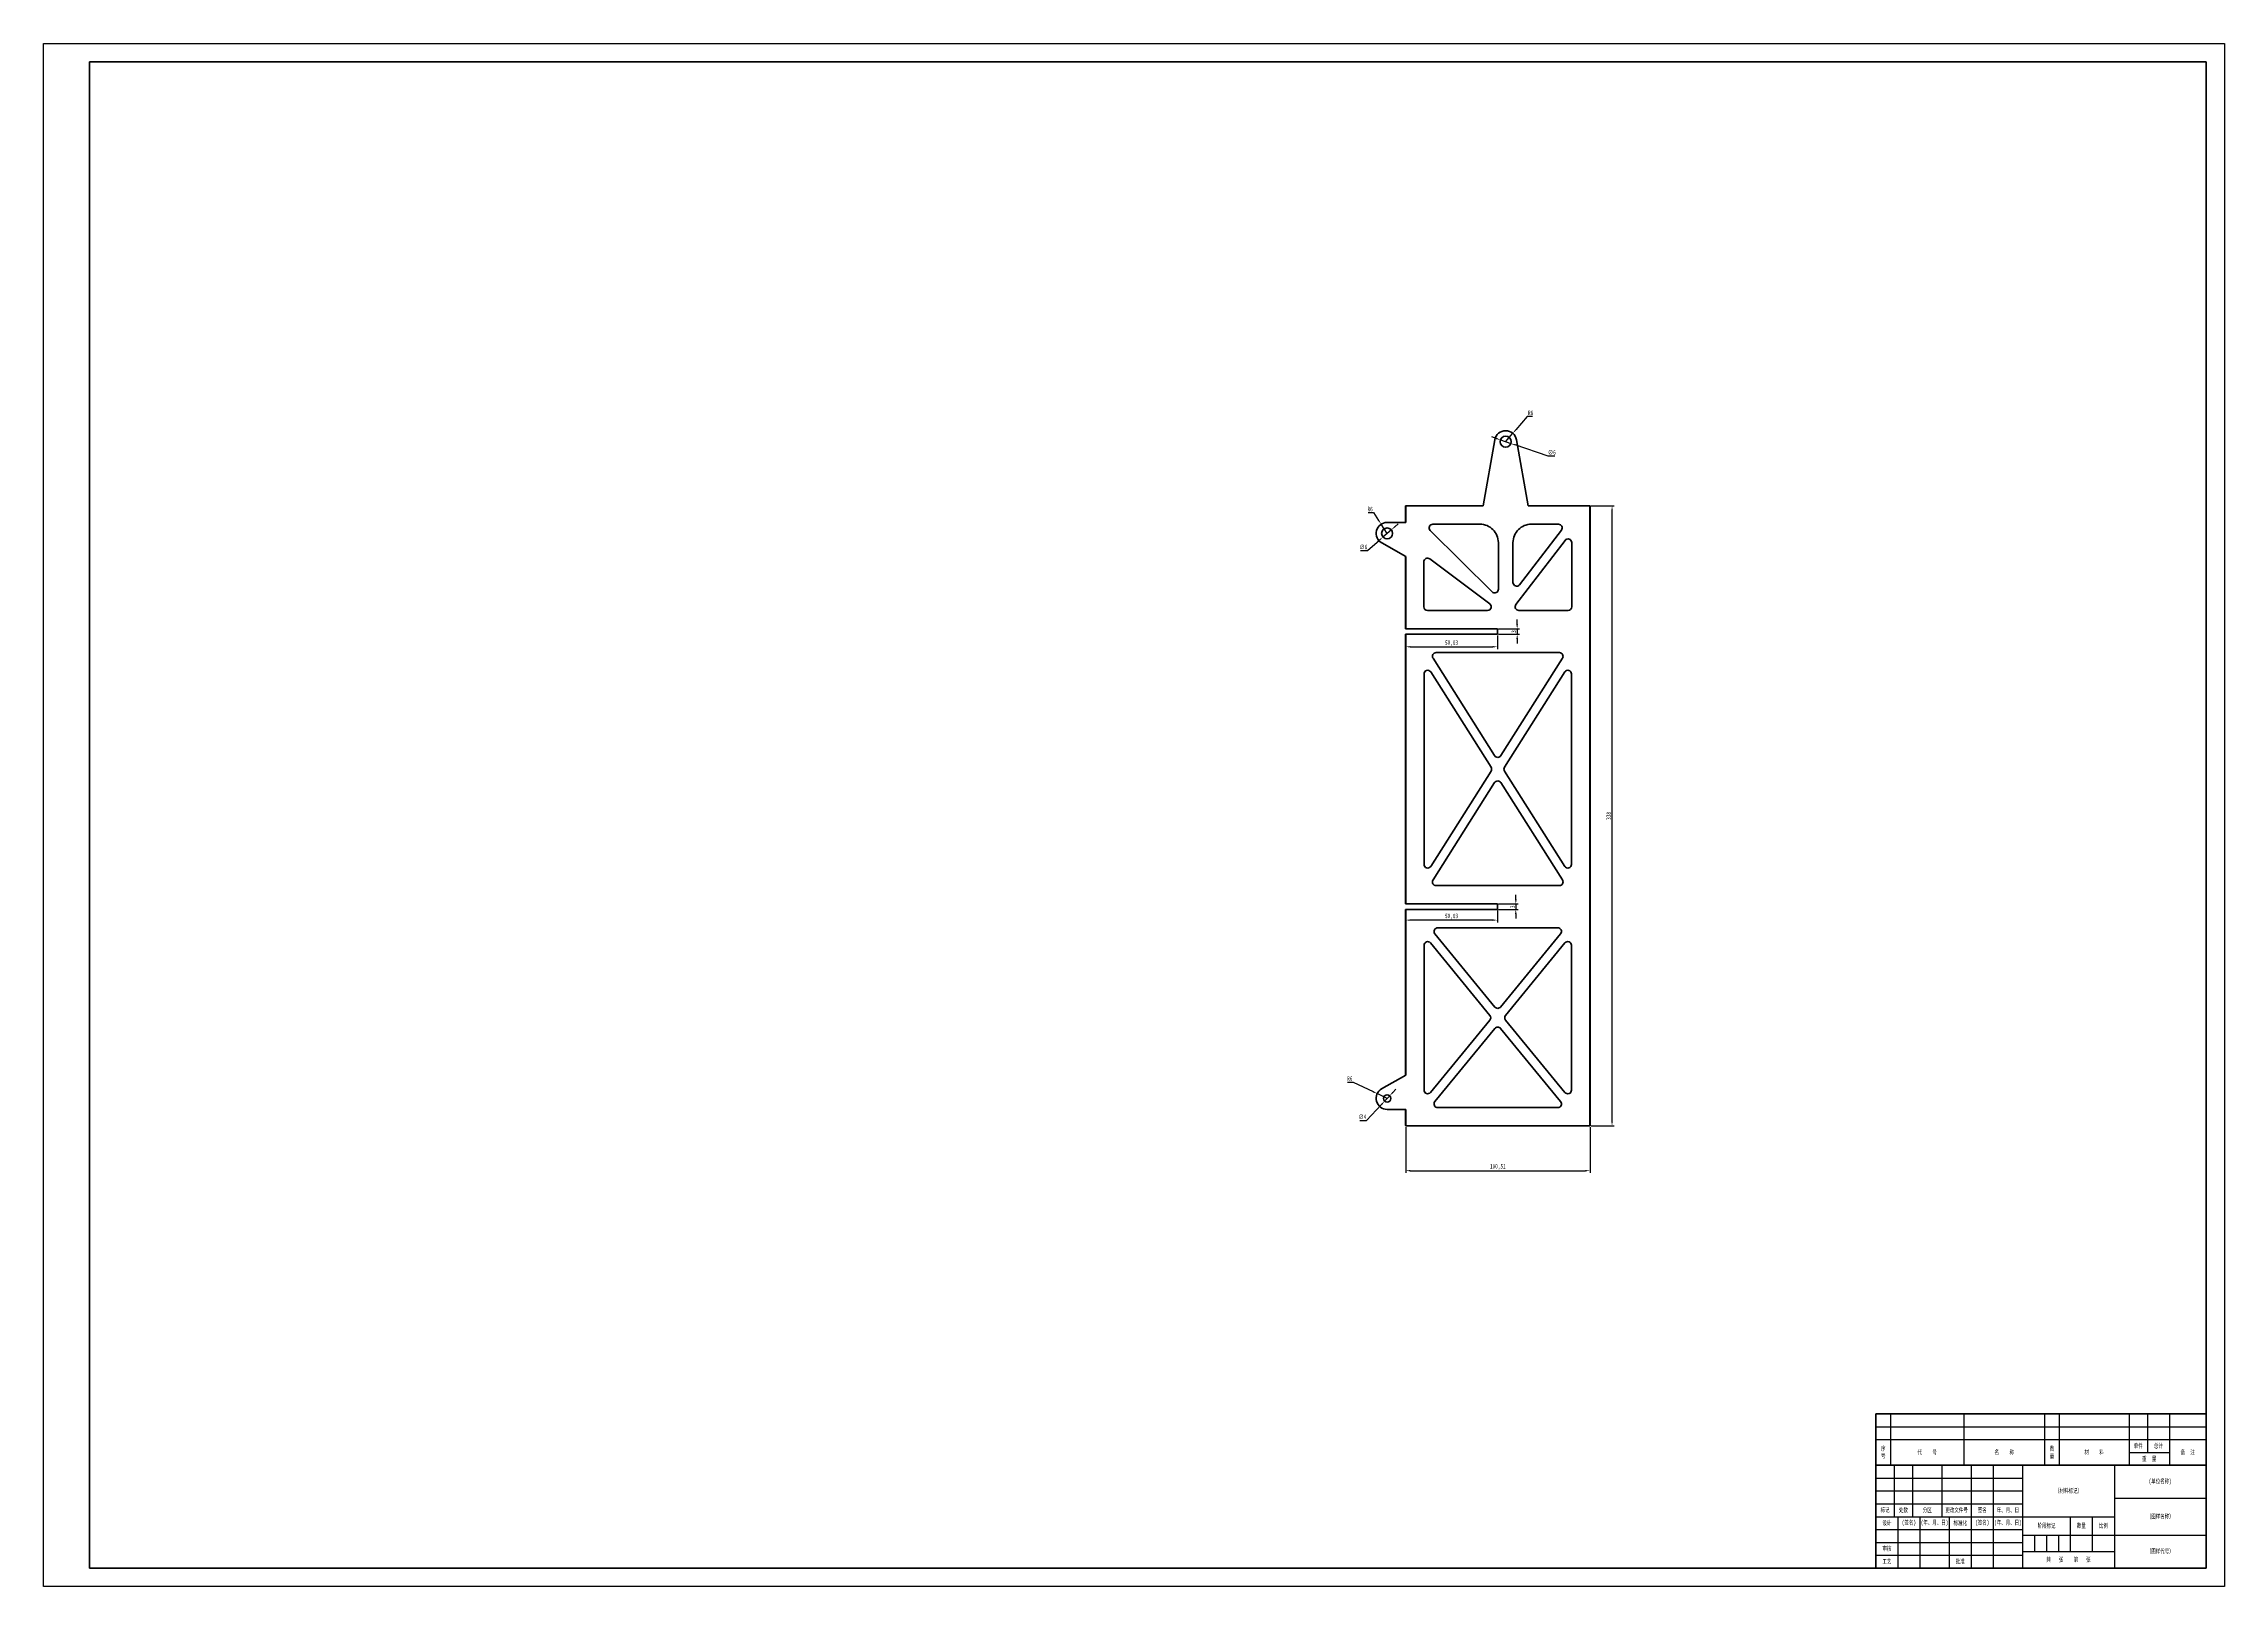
# Model space of a CAD drawing. Header units: millimetres. Extents: x 2448 to 3637, y 862 to 1703.
import ezdxf

# ---------------------------------------------------------------- set-up
doc = ezdxf.new("R2010")
doc.units = ezdxf.units.MM
doc.header["$LTSCALE"] = 0.3
for name, color, linetype, lineweight in [('尺寸线', 3, 'Continuous', 25), ('粗实线', 7, 'Continuous', 50), ('细实线', 7, 'Continuous', 25), ('细文本', 7, 'Continuous', 25)]:
    doc.layers.add(name, color=color, linetype=linetype, lineweight=lineweight)
doc.styles.add('NUT Standard', font='simfang.ttf', dxfattribs={"width": 0.7, "height": 2.5})
doc.dimstyles.new('NUT Standard', dxfattribs={"dimtxt": 2.5, "dimasz": 2.5, "dimexe": 1.25, "dimexo": 0.625, "dimtad": 1, "dimtoh": 1, "dimtxsty": 'NUT Standard', "dimcen": 2.5, "dimadec": 0, "dimazin": 0, "dimtfac": 1, "dimtmove": 0, "dimatfit": 3, "dimfxl": 1, "dimarcsym": 0})

# ---------------------------------------------------------------- blocks, each defined once
blk = doc.blocks.new('*D48')
at = {"layer": 'Defpoints', "color": 0, "transparency": 16777216}
for p in [(3240.4, 1383.9), (3240.4, 1380.9), (3251.2, 1380.9)]:
    blk.add_point(p, dxfattribs=at)
at = {"layer": '尺寸线', "color": 0, "lineweight": -2, "transparency": 16777216}
for p, q in [((3241, 1383.9), (3252.4, 1383.9)), ((3241, 1380.9), (3252.4, 1380.9)), ((3251.2, 1386.4), (3251.2, 1388.9)), ((3251.2, 1383.9), (3251.2, 1380.9)), ((3251.2, 1378.4), (3251.2, 1375.9))]:
    blk.add_line(p, q, dxfattribs=at)
at = {"layer": '尺寸线', "color": 0, "transparency": 16777216}
for points in [[(3250.7, 1386.4), (3251.6, 1386.4), (3251.2, 1383.9)], [(3250.7, 1378.4), (3251.6, 1378.4), (3251.2, 1380.9)]]:
    blk.add_solid(points, dxfattribs=at)
at = {"layer": '尺寸线', "color": 0, "transparency": 16777216, "insert": (3249.3, 1382.4), "char_height": 2.5, "attachment_point": 5, "rotation": 90, "style": 'NUT Standard'}
blk.add_mtext('3', dxfattribs=at)
blk = doc.blocks.new('*D49')
at = {"layer": 'Defpoints', "color": 0, "transparency": 16777216}
for p in [(3190.4, 1380.9), (3240.4, 1380.9), (3240.4, 1374.1)]:
    blk.add_point(p, dxfattribs=at)
at = {"layer": '尺寸线', "color": 0, "lineweight": -2, "transparency": 16777216}
for p, q in [((3190.4, 1380.3), (3190.4, 1372.8)), ((3240.4, 1380.3), (3240.4, 1372.8)), ((3192.9, 1374.1), (3237.9, 1374.1))]:
    blk.add_line(p, q, dxfattribs=at)
at = {"layer": '尺寸线', "color": 0, "transparency": 16777216}
for points in [[(3192.9, 1374.5), (3192.9, 1373.7), (3190.4, 1374.1)], [(3237.9, 1374.5), (3237.9, 1373.7), (3240.4, 1374.1)]]:
    blk.add_solid(points, dxfattribs=at)
at = {"layer": '尺寸线', "color": 0, "transparency": 16777216, "insert": (3215.4, 1376.1), "char_height": 2.5, "attachment_point": 5, "style": 'NUT Standard'}
blk.add_mtext('50,03', dxfattribs=at)
blk = doc.blocks.new('*D50')
at = {"layer": 'Defpoints', "color": 0, "transparency": 16777216}
for p in [(3240.4, 1233.9), (3240.4, 1230.9), (3250.4, 1230.9)]:
    blk.add_point(p, dxfattribs=at)
at = {"layer": '尺寸线', "color": 0, "lineweight": -2, "transparency": 16777216}
for p, q in [((3250.4, 1236.4), (3250.4, 1238.9)), ((3241, 1233.9), (3251.7, 1233.9)), ((3241, 1230.9), (3251.7, 1230.9)), ((3250.4, 1233.9), (3250.4, 1230.9)), ((3250.4, 1228.4), (3250.4, 1225.9))]:
    blk.add_line(p, q, dxfattribs=at)
at = {"layer": '尺寸线', "color": 0, "transparency": 16777216}
for points in [[(3250, 1236.4), (3250.9, 1236.4), (3250.4, 1233.9)], [(3250, 1228.4), (3250.9, 1228.4), (3250.4, 1230.9)]]:
    blk.add_solid(points, dxfattribs=at)
at = {"layer": '尺寸线', "color": 0, "transparency": 16777216, "insert": (3248.6, 1232.4), "char_height": 2.5, "attachment_point": 5, "rotation": 90, "style": 'NUT Standard'}
blk.add_mtext('3', dxfattribs=at)
blk = doc.blocks.new('*D51')
at = {"layer": 'Defpoints', "color": 0, "transparency": 16777216}
for p in [(3190.4, 1230.9), (3190.4, 1225.1), (3240.4, 1230.9)]:
    blk.add_point(p, dxfattribs=at)
at = {"layer": '尺寸线', "color": 0, "lineweight": -2, "transparency": 16777216}
for p, q in [((3190.4, 1230.3), (3190.4, 1223.8)), ((3237.9, 1225.1), (3192.9, 1225.1)), ((3240.4, 1230.3), (3240.4, 1223.8))]:
    blk.add_line(p, q, dxfattribs=at)
at = {"layer": '尺寸线', "color": 0, "transparency": 16777216}
for points in [[(3192.9, 1225.5), (3192.9, 1224.7), (3190.4, 1225.1)], [(3237.9, 1225.5), (3237.9, 1224.7), (3240.4, 1225.1)]]:
    blk.add_solid(points, dxfattribs=at)
at = {"layer": '尺寸线', "color": 0, "transparency": 16777216, "insert": (3215.4, 1227.1), "char_height": 2.5, "attachment_point": 5, "style": 'NUT Standard'}
blk.add_mtext('50,03', dxfattribs=at)
blk = doc.blocks.new('*D52')
at = {"layer": 'Defpoints', "color": 0, "transparency": 16777216}
for p in [(3174.9, 1130.5), (3180.3, 1127.9)]:
    blk.add_point(p, dxfattribs=at)
at = {"layer": '尺寸线', "color": 0, "lineweight": -2, "transparency": 16777216}
for p, q in [((3158.7, 1136.8), (3161.7, 1136.8)), ((3161.7, 1136.8), (3172.6, 1131.6)), ((3180.3, 1127.9), (3174.9, 1130.5))]:
    blk.add_line(p, q, dxfattribs=at)
at = {"layer": '尺寸线', "color": 0, "transparency": 16777216}
blk.add_solid([(3172.8, 1131.9), (3172.4, 1131.2), (3174.9, 1130.5)], dxfattribs=at)
at = {"layer": '尺寸线', "color": 0, "transparency": 16777216, "insert": (3159.9, 1138.7), "char_height": 2.5, "attachment_point": 5, "style": 'NUT Standard'}
blk.add_mtext('R6', dxfattribs=at)
blk = doc.blocks.new('*D53')
at = {"layer": 'Defpoints', "color": 0, "transparency": 16777216}
for p in [(3177, 1440.9), (3180.3, 1435.9)]:
    blk.add_point(p, dxfattribs=at)
at = {"layer": '尺寸线', "color": 0, "lineweight": -2, "transparency": 16777216}
for p, q in [((3169.9, 1447.3), (3172.8, 1447.3)), ((3172.8, 1447.3), (3175.6, 1443)), ((3180.3, 1435.9), (3177, 1440.9))]:
    blk.add_line(p, q, dxfattribs=at)
at = {"layer": '尺寸线', "color": 0, "transparency": 16777216}
blk.add_solid([(3176, 1443.2), (3175.3, 1442.8), (3177, 1440.9)], dxfattribs=at)
at = {"layer": '尺寸线', "color": 0, "transparency": 16777216, "insert": (3171, 1449.2), "char_height": 2.5, "attachment_point": 5, "style": 'NUT Standard'}
blk.add_mtext('R6', dxfattribs=at)
blk = doc.blocks.new('*D54')
at = {"layer": 'Defpoints', "color": 0, "transparency": 16777216}
for p in [(3248.8, 1490.5), (3244.9, 1485.9)]:
    blk.add_point(p, dxfattribs=at)
at = {"layer": '尺寸线', "color": 0, "lineweight": -2, "transparency": 16777216}
for p, q in [((3256.7, 1499.7), (3250.4, 1492.4)), ((3259.6, 1499.7), (3256.7, 1499.7)), ((3244.9, 1485.9), (3248.8, 1490.5))]:
    blk.add_line(p, q, dxfattribs=at)
at = {"layer": '尺寸线', "color": 0, "transparency": 16777216}
blk.add_solid([(3250.1, 1492.6), (3250.7, 1492.1), (3248.8, 1490.5)], dxfattribs=at)
at = {"layer": '尺寸线', "color": 0, "transparency": 16777216, "insert": (3258.5, 1501.6), "char_height": 2.5, "attachment_point": 5, "style": 'NUT Standard'}
blk.add_mtext('R6', dxfattribs=at)
blk = doc.blocks.new('*D55')
at = {"layer": 'Defpoints', "color": 0, "transparency": 16777216}
for p in [(3242, 1486.9), (3247.7, 1484.9)]:
    blk.add_point(p, dxfattribs=at)
at = {"layer": '尺寸线', "color": 0, "lineweight": -2, "transparency": 16777216}
for p, q in [((3239.7, 1487.7), (3237.3, 1488.5)), ((3242, 1486.9), (3247.7, 1484.9)), ((3268, 1478.1), (3250.1, 1484.1)), ((3271.7, 1478.1), (3268, 1478.1))]:
    blk.add_line(p, q, dxfattribs=at)
at = {"layer": '尺寸线', "color": 0, "transparency": 16777216}
for points in [[(3239.8, 1488.1), (3239.5, 1487.3), (3242, 1486.9)], [(3250.2, 1484.5), (3250, 1483.8), (3247.7, 1484.9)]]:
    blk.add_solid(points, dxfattribs=at)
at = {"layer": '尺寸线', "color": 0, "transparency": 16777216, "insert": (3270.1, 1480.1), "char_height": 2.5, "attachment_point": 5, "style": 'NUT Standard'}
blk.add_mtext('∅6', dxfattribs=at)
blk = doc.blocks.new('*D56')
at = {"layer": 'Defpoints', "color": 0, "transparency": 16777216}
for p in [(3178, 1433.9), (3182.6, 1437.9)]:
    blk.add_point(p, dxfattribs=at)
at = {"layer": '尺寸线', "color": 0, "lineweight": -2, "transparency": 16777216}
for p, q in [((3184.5, 1439.5), (3186.3, 1441.1)), ((3169.5, 1426.6), (3176.1, 1432.3)), ((3182.6, 1437.9), (3178, 1433.9)), ((3165.8, 1426.6), (3169.5, 1426.6))]:
    blk.add_line(p, q, dxfattribs=at)
at = {"layer": '尺寸线', "color": 0, "transparency": 16777216}
for points in [[(3184.2, 1439.8), (3184.7, 1439.2), (3182.6, 1437.9)], [(3175.9, 1432.6), (3176.4, 1432), (3178, 1433.9)]]:
    blk.add_solid(points, dxfattribs=at)
at = {"layer": '尺寸线', "color": 0, "transparency": 16777216, "insert": (3167.3, 1428.5), "char_height": 2.5, "attachment_point": 5, "style": 'NUT Standard'}
blk.add_mtext('∅6', dxfattribs=at)
blk = doc.blocks.new('*D57')
at = {"layer": 'Defpoints', "color": 0, "transparency": 16777216}
for p in [(3178.9, 1126.4), (3181.7, 1129.4)]:
    blk.add_point(p, dxfattribs=at)
at = {"layer": '尺寸线', "color": 0, "lineweight": -2, "transparency": 16777216}
for p, q in [((3183.4, 1131.2), (3185.1, 1133)), ((3169, 1115.9), (3177.2, 1124.6)), ((3181.7, 1129.4), (3178.9, 1126.4)), ((3165.3, 1115.9), (3169, 1115.9))]:
    blk.add_line(p, q, dxfattribs=at)
at = {"layer": '尺寸线', "color": 0, "transparency": 16777216}
for points in [[(3183.1, 1131.5), (3183.7, 1130.9), (3181.7, 1129.4)], [(3176.9, 1124.9), (3177.5, 1124.3), (3178.9, 1126.4)]]:
    blk.add_solid(points, dxfattribs=at)
at = {"layer": '尺寸线', "color": 0, "transparency": 16777216, "insert": (3166.8, 1117.9), "char_height": 2.5, "attachment_point": 5, "style": 'NUT Standard'}
blk.add_mtext('∅4', dxfattribs=at)
blk = doc.blocks.new('*D59')
at = {"layer": 'Defpoints', "color": 0, "transparency": 16777216}
for p in [(3190.4, 1112.9), (3290.9, 1112.9), (3290.9, 1088.5)]:
    blk.add_point(p, dxfattribs=at)
at = {"layer": '尺寸线', "color": 0, "lineweight": -2, "transparency": 16777216}
for p, q in [((3190.4, 1112.3), (3190.4, 1087.3)), ((3290.9, 1112.3), (3290.9, 1087.3)), ((3192.9, 1088.5), (3288.4, 1088.5))]:
    blk.add_line(p, q, dxfattribs=at)
at = {"layer": '尺寸线', "color": 0, "transparency": 16777216}
for points in [[(3192.9, 1088.9), (3192.9, 1088.1), (3190.4, 1088.5)], [(3288.4, 1088.9), (3288.4, 1088.1), (3290.9, 1088.5)]]:
    blk.add_solid(points, dxfattribs=at)
at = {"layer": '尺寸线', "color": 0, "transparency": 16777216, "insert": (3240.6, 1090.6), "char_height": 2.5, "attachment_point": 5, "style": 'NUT Standard'}
blk.add_mtext('100,51', dxfattribs=at)
blk = doc.blocks.new('*D60')
at = {"layer": 'Defpoints', "color": 0, "transparency": 16777216}
for p in [(3290.9, 1450.9), (3302.9, 1450.9), (3290.9, 1112.9)]:
    blk.add_point(p, dxfattribs=at)
at = {"layer": '尺寸线', "color": 0, "lineweight": -2, "transparency": 16777216}
for p, q in [((3291.5, 1450.9), (3304.1, 1450.9)), ((3302.9, 1115.4), (3302.9, 1448.4)), ((3291.5, 1112.9), (3304.1, 1112.9))]:
    blk.add_line(p, q, dxfattribs=at)
at = {"layer": '尺寸线', "color": 0, "transparency": 16777216}
for points in [[(3302.5, 1448.4), (3303.3, 1448.4), (3302.9, 1450.9)], [(3302.5, 1115.4), (3303.3, 1115.4), (3302.9, 1112.9)]]:
    blk.add_solid(points, dxfattribs=at)
at = {"layer": '尺寸线', "color": 0, "transparency": 16777216, "insert": (3301, 1281.9), "char_height": 2.5, "attachment_point": 5, "rotation": 90, "style": 'NUT Standard'}
blk.add_mtext('338', dxfattribs=at)

msp = doc.modelspace()

# ---------------------------------------------------------------- linework, layer by layer
at = {"color": 7, "lineweight": 35}
for p, q in [((3238.982, 1486.949), (3232.627, 1450.907)), ((3250.799, 1486.949), (3257.154, 1450.907)), ((3190.287, 1441.907), (3190.287, 1450.907)), ((3190.385, 1450.907), (3190.287, 1450.907)), ((3190.385, 1441.907), (3190.385, 1450.907)), ((3190.385, 1450.907), (3232.627, 1450.907)), ((3257.154, 1450.907), (3290.795, 1450.907)), ((3290.795, 1450.907), (3290.891, 1450.907)), ((3290.795, 1112.907), (3290.795, 1450.907)), ((3290.891, 1112.907), (3290.891, 1450.907)), ((3180.287, 1441.907), (3190.385, 1441.907)), ((3205.149, 1440.907), (3230.908, 1440.907)), ((3258.891, 1440.907), (3273.69, 1440.907)), ((3177.338, 1430.682), (3190.385, 1423.316)), ((3203.742, 1437.486), (3237.501, 1404.051)), ((3240.908, 1430.907), (3240.908, 1405.472)), ((3248.891, 1430.907), (3248.891, 1409.141)), ((3277.303, 1432.112), (3250.503, 1397.123)), ((3275.278, 1437.691), (3252.478, 1407.924)), ((3280.891, 1395.907), (3280.891, 1430.895)), ((3190.287, 1383.907), (3190.287, 1423.371)), ((3190.385, 1383.907), (3190.385, 1423.316)), ((3200.287, 1420.381), (3200.287, 1395.907)), ((3203.484, 1421.984), (3236.254, 1397.509)), ((3235.057, 1393.907), (3202.287, 1393.907)), ((3278.891, 1393.907), (3252.091, 1393.907)), ((3190.287, 1383.907), (3190.385, 1383.907)), ((3190.287, 1233.907), (3190.287, 1380.907)), ((3190.385, 1380.907), (3190.287, 1380.907)), ((3240.416, 1383.907), (3190.385, 1383.907)), ((3190.385, 1380.907), (3240.416, 1380.907)), ((3190.385, 1233.907), (3190.385, 1380.907)), ((3240.416, 1383.907), (3240.416, 1380.907)), ((3238.9, 1314.749), (3205.287, 1367.837)), ((3274.203, 1370.907), (3206.977, 1370.907)), ((3242.28, 1314.749), (3275.892, 1367.837)), ((3200.385, 1255.478), (3200.385, 1359.336)), ((3204.074, 1360.406), (3236.954, 1308.477)), ((3244.226, 1308.477), (3277.105, 1360.406)), ((3280.795, 1359.336), (3280.795, 1255.478)), ((3204.074, 1254.408), (3236.954, 1306.337)), ((3205.287, 1246.977), (3238.9, 1300.065)), ((3242.28, 1300.065), (3275.892, 1246.977)), ((3277.105, 1254.408), (3244.226, 1306.337)), ((3206.977, 1243.907), (3274.203, 1243.907)), ((3190.287, 1233.907), (3190.385, 1233.907)), ((3190.287, 1140.609), (3190.287, 1230.907)), ((3190.385, 1230.907), (3190.287, 1230.907)), ((3240.416, 1233.907), (3190.385, 1233.907)), ((3190.385, 1230.907), (3240.416, 1230.907)), ((3190.385, 1140.665), (3190.385, 1230.907)), ((3240.416, 1233.907), (3240.416, 1230.907)), ((3239.044, 1177.733), (3206.3, 1217.638)), ((3273.333, 1220.907), (3207.847, 1220.907)), ((3242.136, 1177.733), (3274.879, 1217.638)), ((3200.385, 1132.439), (3200.385, 1211.375)), ((3236.315, 1173.175), (3203.931, 1212.644)), ((3244.865, 1173.175), (3277.249, 1212.644)), ((3280.795, 1211.375), (3280.795, 1132.439)), ((3203.931, 1131.17), (3236.315, 1170.638)), ((3206.3, 1126.175), (3239.044, 1166.081)), ((3274.879, 1126.175), (3242.136, 1166.081)), ((3277.249, 1131.17), (3244.865, 1170.638)), ((3177.287, 1133.103), (3190.385, 1140.665)), ((3180.287, 1121.907), (3190.385, 1121.907)), ((3190.287, 1113.075), (3190.287, 1121.907)), ((3190.385, 1112.907), (3190.385, 1121.907)), ((3207.847, 1122.907), (3273.333, 1122.907)), ((3190.385, 1112.907), (3190.287, 1113.075)), ((3190.385, 1112.907), (3290.795, 1112.907)), ((3290.795, 1112.907), (3290.891, 1112.907))]:
    msp.add_line(p, q, dxfattribs=at)
msp.add_line((3626.762, 955.902), (3626.762, 871.902))
for centre, radius in [((3244.891, 1485.907), 3), ((3180.287, 1435.907), 3), ((3180.287, 1127.907), 2)]:
    msp.add_circle(centre, radius, dxfattribs=at)
for centre, radius, start, end in [((3244.891, 1485.907), 6, 10.000001, 169.999993), ((3180.287, 1435.907), 6, 90.000003, 240.552982), ((3205.149, 1438.907), 2, 90.000003, 225.276404), ((3230.908, 1430.907), 10, 0, 90.000003), ((3258.891, 1430.907), 10, 90.000003, 180.000005), ((3273.69, 1438.907), 2, 322.54942, 90.000003), ((3278.891, 1430.895), 2, 0, 142.549422), ((3202.287, 1420.381), 2, 53.245665, 180.000005), ((3238.908, 1405.472), 2, 225.276404, 0), ((3250.891, 1409.141), 2, 179.999995, 322.54942), ((3202.287, 1395.907), 2, 180.000005, 269.999997), ((3235.057, 1395.907), 2, 269.999997, 53.245665), ((3252.091, 1395.907), 2, 142.549422, 269.999997), ((3278.891, 1395.907), 2, 269.999997, 0), ((3206.977, 1368.907), 2, 90.000003, 212.340066), ((3274.203, 1368.907), 2, 327.659939, 90.000003), ((3202.385, 1359.336), 2, 32.340061, 180.000005), ((3278.795, 1359.336), 2, 0, 147.659934), ((3235.264, 1307.407), 2, 327.659939, 32.340061), ((3240.59, 1315.819), 2, 212.340066, 327.659939), ((3245.916, 1307.407), 2, 147.659934, 212.340066), ((3240.59, 1298.995), 2, 32.340061, 147.659934), ((3202.385, 1255.478), 2, 179.999995, 327.659939), ((3278.795, 1255.478), 2, 212.340066, 0), ((3206.977, 1245.907), 2, 147.659934, 269.999997), ((3274.203, 1245.907), 2, 269.999997, 32.340061), ((3202.385, 1211.375), 2, 39.369367, 180.000005), ((3207.847, 1218.907), 2, 90.000003, 219.369369), ((3273.333, 1218.907), 2, 320.630633, 90.000003), ((3278.795, 1211.375), 2, 0, 140.630631), ((3240.59, 1179.001), 2, 219.369369, 320.630633), ((3234.769, 1171.907), 2, 320.630633, 39.369367), ((3240.59, 1164.813), 2, 39.369367, 140.630631), ((3246.411, 1171.907), 2, 140.630631, 219.369369), ((3180.287, 1127.907), 6, 120.000003, 269.999997), ((3202.385, 1132.439), 2, 179.999995, 320.630633), ((3278.795, 1132.439), 2, 219.369369, 0), ((3207.847, 1124.907), 2, 140.630631, 269.999997), ((3273.333, 1124.907), 2, 269.999997, 39.369367)]:
    msp.add_arc(centre, radius, start, end, dxfattribs=at)
at = {"layer": '粗实线'}
for p, q in [((2472.762, 1692.902), (3626.762, 1692.902)), ((2472.762, 871.902), (2472.762, 1692.902)), ((3626.762, 1692.902), (3626.762, 871.902)), ((3446.762, 955.902), (3626.762, 955.902)), ((3446.762, 871.902), (3446.762, 955.902)), ((3446.762, 927.902), (3626.762, 927.902)), ((3626.762, 871.902), (2472.762, 871.902))]:
    msp.add_line(p, q, dxfattribs=at)
at = {"layer": '细实线'}
for p, q in [((2447.762, 1702.902), (3636.762, 1702.902)), ((2447.762, 861.902), (2447.762, 1702.902)), ((3636.762, 1702.902), (3636.762, 861.902)), ((3454.762, 955.902), (3454.762, 927.902)), ((3494.762, 955.902), (3494.762, 927.902)), ((3538.762, 955.902), (3538.762, 927.902)), ((3546.762, 955.902), (3546.762, 927.902)), ((3584.762, 955.902), (3584.762, 927.902)), ((3594.762, 955.902), (3594.762, 934.902)), ((3606.762, 955.902), (3606.762, 927.902)), ((3446.762, 948.902), (3626.762, 948.902)), ((3446.762, 941.902), (3626.762, 941.902)), ((3456.762, 927.902), (3456.762, 899.902)), ((3466.762, 927.902), (3466.762, 899.902)), ((3482.762, 927.902), (3482.762, 899.902)), ((3498.762, 927.902), (3498.762, 899.902)), ((3510.762, 927.902), (3510.762, 899.902)), ((3526.762, 927.902), (3526.762, 871.902)), ((3576.762, 927.902), (3576.762, 871.902)), ((3584.762, 934.902), (3606.762, 934.902)), ((3446.762, 920.902), (3526.762, 920.902)), ((3446.762, 913.902), (3526.762, 913.902)), ((3446.762, 906.902), (3526.762, 906.902)), ((3576.762, 909.902), (3626.762, 909.902)), ((3446.762, 899.902), (3576.762, 899.902)), ((3446.762, 892.902), (3526.762, 892.902)), ((3458.762, 899.902), (3458.762, 871.902)), ((3470.762, 899.902), (3470.762, 871.902)), ((3486.762, 899.902), (3486.762, 871.902)), ((3498.762, 899.902), (3498.762, 871.902)), ((3510.762, 899.902), (3510.762, 871.902)), ((3552.762, 899.902), (3552.762, 880.902)), ((3564.762, 899.902), (3564.762, 880.902)), ((3446.762, 885.902), (3526.762, 885.902)), ((3526.762, 889.902), (3626.762, 889.902)), ((3526.762, 880.902), (3576.762, 880.902)), ((3533.262, 889.902), (3533.262, 880.902)), ((3539.762, 889.902), (3539.762, 880.902)), ((3546.262, 889.902), (3546.262, 880.902)), ((3446.762, 878.902), (3526.762, 878.902)), ((3636.762, 861.902), (2447.762, 861.902))]:
    msp.add_line(p, q, dxfattribs=at)

# ---------------------------------------------------------------- texts
at = {"layer": '粗实线', "char_height": 2.5, "width": 12, "attachment_point": 5, "style": 'NUT Standard'}
for s, insert in [('工艺', (3452.762, 875.402)), ('批准', (3492.762, 875.402))]:
    msp.add_mtext(s, dxfattribs=dict(at, insert=insert))
at = {"layer": '细文本', "char_height": 2.5, "attachment_point": 5, "style": 'NUT Standard'}
for s, insert, width in [('单件', (3589.762, 938.402), 10), ('总计', (3600.762, 938.402), 12), ('序\\P号', (3450.762, 934.902), 8), ('代    号', (3474.762, 934.902), 40), ('名    称', (3516.762, 934.902), 44), ('数\\P量', (3542.762, 934.902), 8), ('材    料', (3565.762, 934.902), 38), ('重  量', (3595.762, 931.402), 22), ('备  注', (3616.762, 934.902), 20), ('（材料标记）', (3551.762, 913.902), 50), ('(单位名称)', (3601.762, 918.902), 50), ('标记', (3451.762, 903.402), 10), ('处数', (3461.762, 903.402), 10), ('分区', (3474.762, 903.402), 16), ('更改文件号', (3490.762, 903.402), 16), ('签名', (3504.762, 903.402), 12), ('年、月、日', (3518.762, 903.402), 16), ('设计', (3452.762, 896.402), 12), ('(签名)', (3464.762, 896.402), 12), ('(年、月、日)', (3478.762, 896.402), 16), ('标准化', (3492.762, 896.402), 12), ('(签名)', (3504.762, 896.402), 12), ('(年、月、日)', (3518.762, 896.402), 16), ('阶段标记', (3539.762, 894.902), 26), ('数量', (3558.762, 894.902), 12), ('比例', (3570.762, 894.902), 12), ('（图样名称）', (3601.762, 899.902), 50), ('审核', (3452.762, 882.402), 12), ('（图样代号）', (3601.762, 880.902), 50), ('共   张    第   张', (3551.762, 876.402), 50)]:
    msp.add_mtext(s, dxfattribs=dict(at, insert=insert, width=width))

# ---------------------------------------------------------------- dimensions: what is measured, and where the dimension line sits
at = {"layer": '尺寸线'}
for center, mpoint, picture, middle in [((3244.891, 1485.907), (3248.79, 1490.467), '*D54', (3258.465, 1499.677)), ((3180.287, 1435.907), (3176.998, 1440.925), '*D53', (3171.04, 1447.27)), ((3180.287, 1127.907), (3174.872, 1130.49), '*D52', (3159.877, 1136.785))]:
    dim = msp.add_radius_dim(center=center, mpoint=mpoint, dimstyle='NUT Standard', dxfattribs=at)
    dim.commit()
    dim.dimension.update_dxf_attribs({"geometry": picture, "text_midpoint": middle, "dimtype": 164})
for p1, p2, picture, middle in [((3242.048, 1486.865), (3247.733, 1484.948), '*D55', (3270.14, 1478.122)), ((3182.559, 1437.867), (3178.016, 1433.947), '*D56', (3167.292, 1426.561)), ((3181.657, 1129.364), (3178.918, 1126.449), '*D57', (3166.818, 1115.897))]:
    dim = msp.add_diameter_dim_2p(p1=p1, p2=p2, dimstyle='NUT Standard', dxfattribs=at)
    dim.commit()
    dim.dimension.update_dxf_attribs({"geometry": picture, "text_midpoint": middle, "dimtype": 163})
for base, p1, p2, picture, middle in [((3302.881, 1450.907), (3290.891, 1112.907), (3290.891, 1450.907), '*D60', (3300.992, 1281.907)), ((3251.166, 1380.907), (3240.416, 1383.907), (3240.416, 1380.907), '*D48', (3249.277, 1382.407)), ((3250.449, 1230.907), (3240.416, 1233.907), (3240.416, 1230.907), '*D50', (3248.559, 1232.407))]:
    dim = msp.add_linear_dim(base=base, p1=p1, p2=p2, angle=90, dimstyle='NUT Standard', dxfattribs=at)
    dim.commit()
    dim.dimension.update_dxf_attribs({"geometry": picture, "text_midpoint": middle})
for base, p1, p2, picture, middle in [((3240.416, 1374.074), (3190.385, 1380.907), (3240.416, 1380.907), '*D49', (3215.4, 1376.142)), ((3190.385, 1225.075), (3240.416, 1230.907), (3190.385, 1230.907), '*D51', (3215.4, 1227.143)), ((3290.891, 1088.506), (3190.385, 1112.907), (3290.891, 1112.907), '*D59', (3240.638, 1090.574))]:
    dim = msp.add_linear_dim(base=base, p1=p1, p2=p2, dimstyle='NUT Standard', dxfattribs=at)
    dim.commit()
    dim.dimension.update_dxf_attribs({"geometry": picture, "text_midpoint": middle})

doc.saveas('drawing.dxf')
